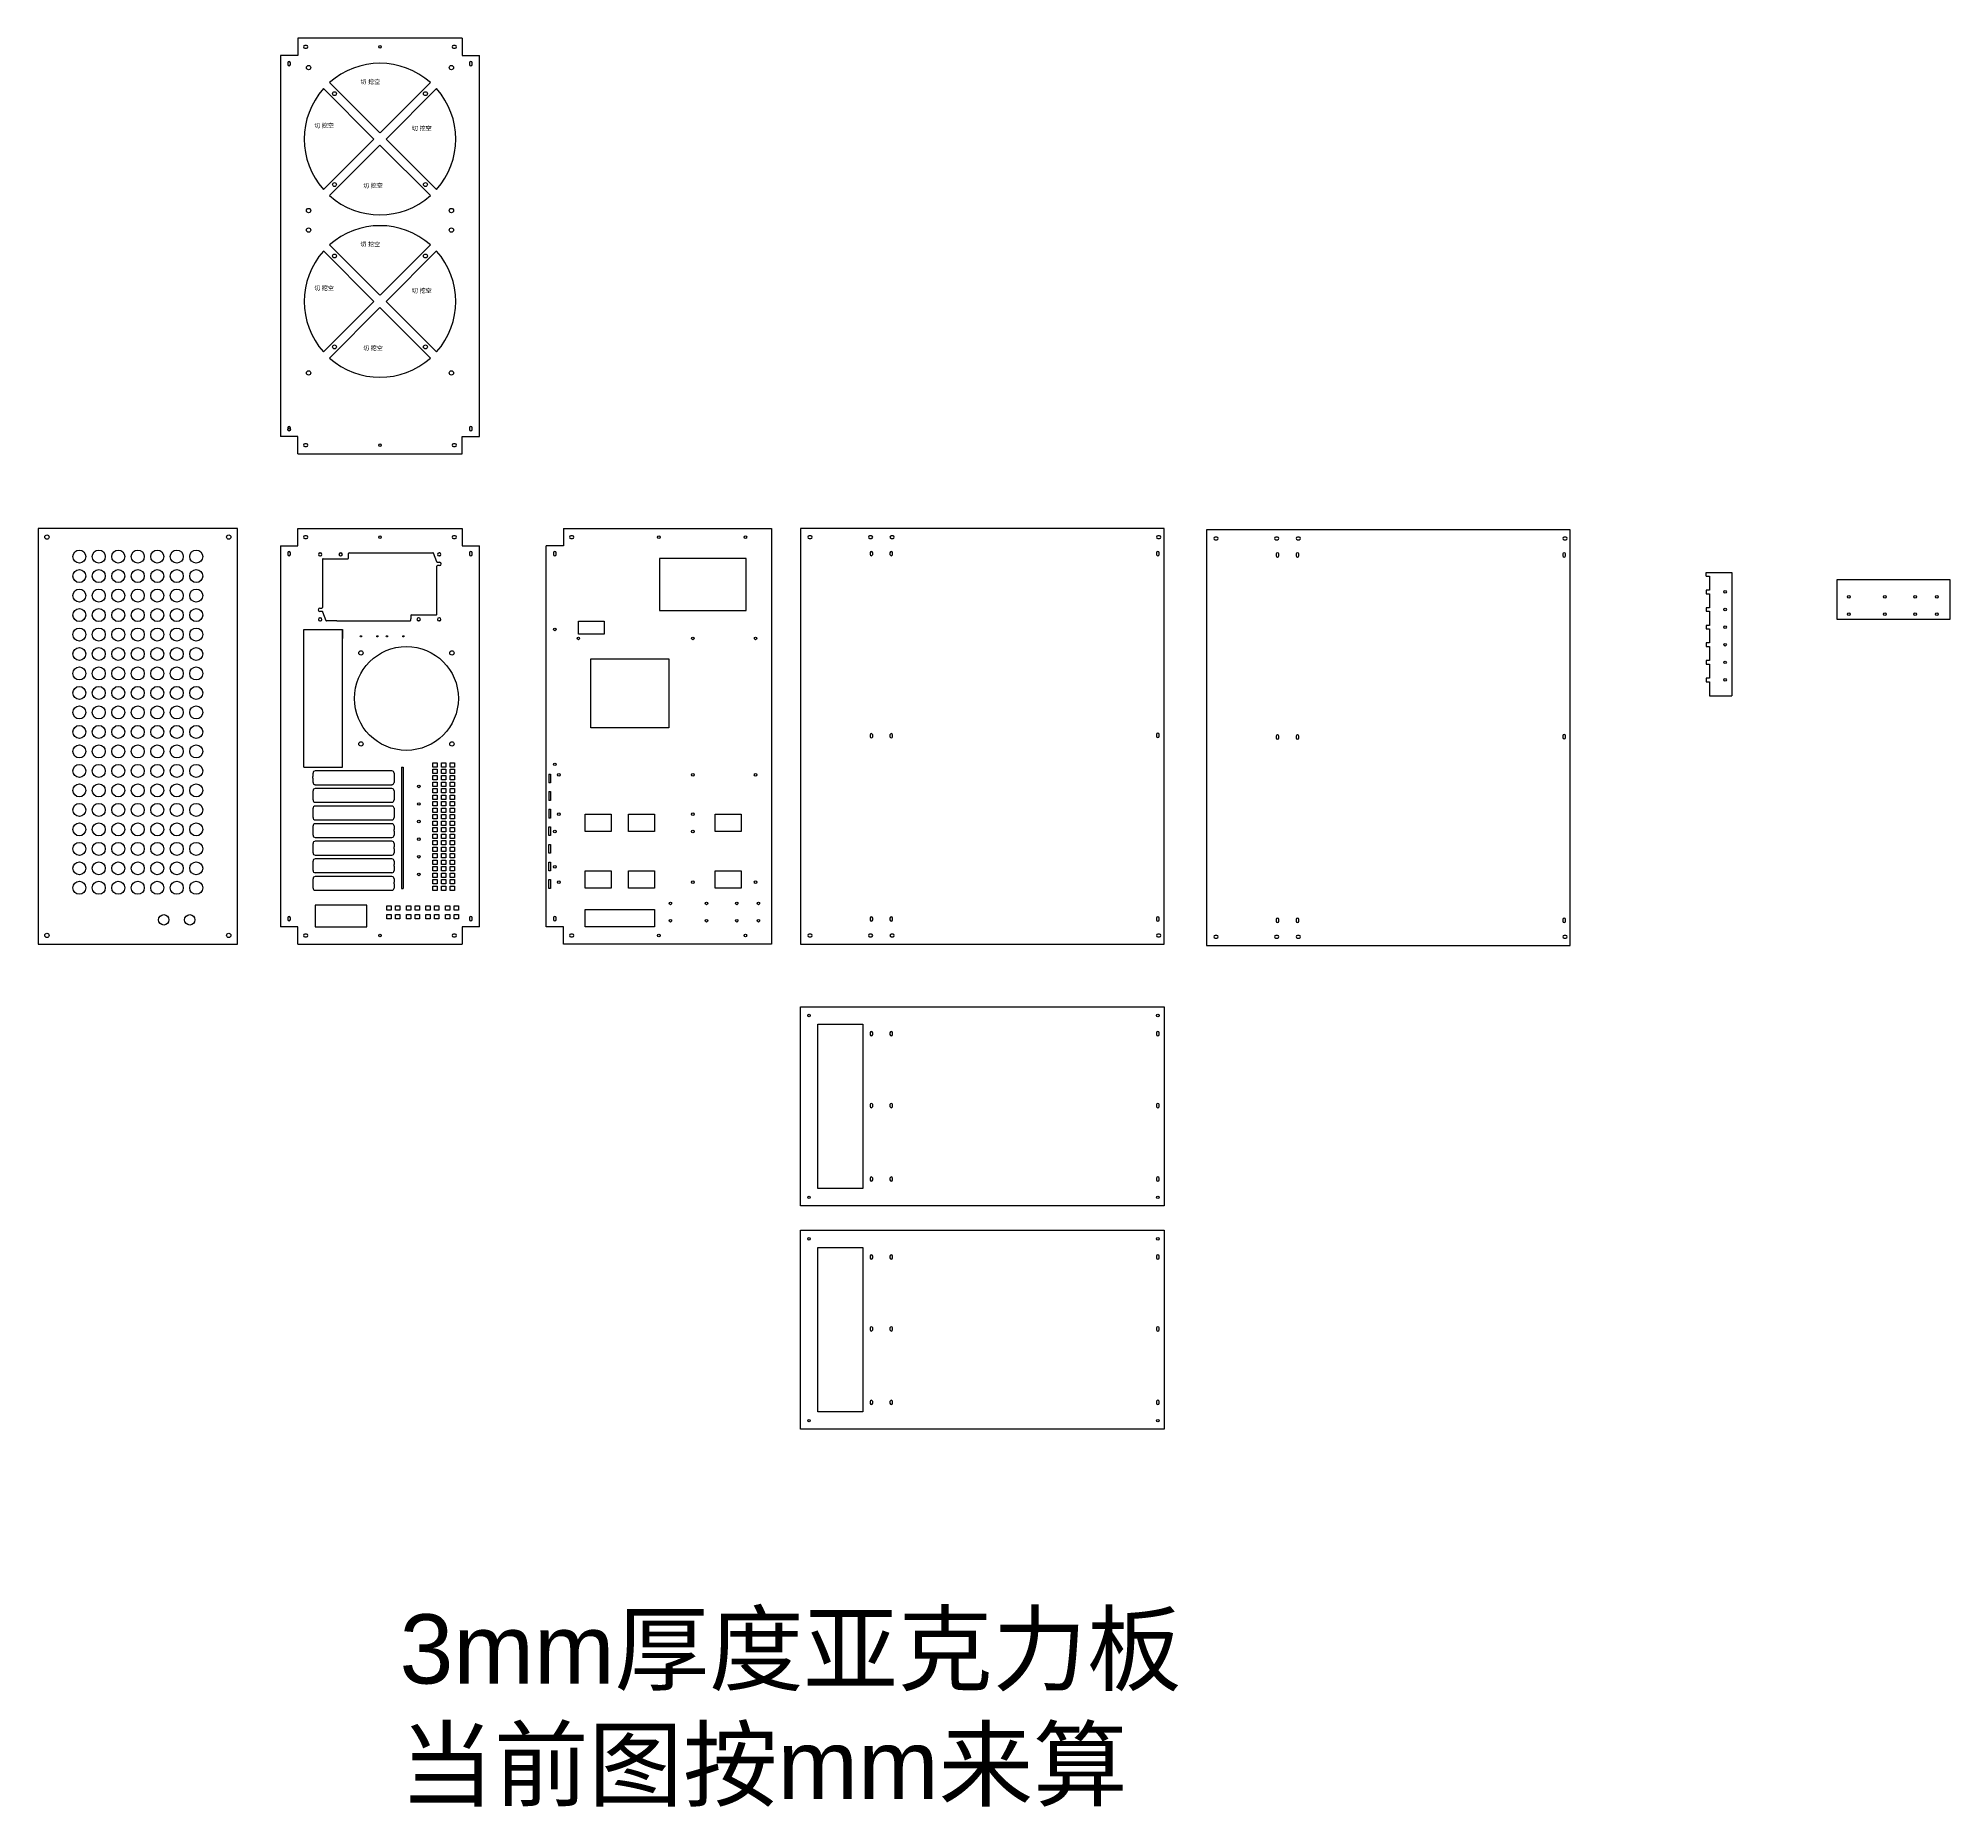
# Model space of a CAD drawing. Header units: inches. Extents: x 307 to 2515, y 391 to 2433.
import ezdxf

# ---------------------------------------------------------------- set-up
doc = ezdxf.new("R2010")
doc.units = ezdxf.units.IN
doc.header["$MEASUREMENT"] = 0
doc.linetypes.add('SLD-Solid', pattern=[0])
doc.styles.get("Standard").update_dxf_attribs({"font": 'Arial.ttf'})

# ---------------------------------------------------------------- blocks, each defined once
blk = doc.blocks.new('*U7')
for points in [[(-12.5, 2.5), (-7.5, 2.5), (-7.5, -2.5), (-12.5, -2.5)], [(-2.5, 2.5), (2.5, 2.5), (2.5, -2.5), (-2.5, -2.5)], [(7.5, 2.5), (12.5, 2.5), (12.5, -2.5), (7.5, -2.5)]]:
    blk.add_lwpolyline(points, close=True)
blk = doc.blocks.new('*U8')
at = {"color": 0, "linetype": 'ByBlock', "lineweight": -2, "transparency": 16777216}
for p in [(0, 142.5), (0, 135), (0, 127.5), (0, 120), (0, 112.5), (0, 105), (0, 97.5), (0, 90), (0, 82.5), (0, 75), (0, 67.5), (0, 60), (0, 52.5), (0, 45), (0, 37.5), (0, 30), (0, 22.5), (0, 15), (0, 7.5), (0, 0)]:
    blk.add_blockref('*U7', p, dxfattribs=at)
blk = doc.blocks.new('*U9')
for points in [[(-7.5, 7.5), (-2.5, 7.5), (-2.5, 2.5), (-7.5, 2.5)], [(2.5, 7.5), (7.5, 7.5), (7.5, 2.5), (2.5, 2.5)], [(-7.5, -2.5), (-2.5, -2.5), (-2.5, -7.5), (-7.5, -7.5)], [(2.5, -2.5), (7.5, -2.5), (7.5, -7.5), (2.5, -7.5)]]:
    blk.add_lwpolyline(points, close=True)
blk = doc.blocks.new('*U10')
at = {"color": 0, "linetype": 'ByBlock', "lineweight": -2, "transparency": 16777216}
for p in [(0, 0), (22.5, 0), (45, 0), (67.5, 0)]:
    blk.add_blockref('*U9', p, dxfattribs=at)
blk = doc.blocks.new('*U11')
for centre in [(-67.5, 0), (-45, 0), (-22.5, 0), (0, 0), (22.5, 0), (45, 0), (67.5, 0)]:
    blk.add_circle(centre, 7.5)
blk = doc.blocks.new('*U12')
at = {"color": 0, "linetype": 'ByBlock', "lineweight": -2, "transparency": 16777216}
for p in [(0, 0), (0, -22.5), (0, -45), (0, -67.5), (0, -90), (0, -112.5), (0, -135), (0, -157.5), (0, -180), (0, -202.5), (0, -225), (0, -247.5), (0, -270), (0, -292.5), (0, -315), (0, -337.5), (0, -360), (0, -382.5)]:
    blk.add_blockref('*U11', p, dxfattribs=at)

msp = doc.modelspace()

# ---------------------------------------------------------------- linework, layer by layer
for p, q in [((796.6, 2433.1), (606.6, 2433.1)), ((586.6, 2413.1), (586.6, 1973.1)), ((816.6, 1973.1), (816.6, 2413.1)), ((694.6, 2316.6), (636.3, 2374.9)), ((643.4, 2381.9), (701.5, 2323.9)), ((701.8, 2323.9), (759.9, 2381.9)), ((766.9, 2374.9), (708.7, 2316.6)), ((636.3, 2258.4), (694.6, 2316.6)), ((701.6, 2309.6), (643.4, 2251.3)), ((759.9, 2251.3), (701.6, 2309.6)), ((708.7, 2316.6), (766.9, 2258.4)), ((694.6, 2129.1), (636.3, 2187.4)), ((643.4, 2194.4), (701.5, 2136.4)), ((701.8, 2136.4), (759.9, 2194.4)), ((766.9, 2187.4), (708.7, 2129.1)), ((636.3, 2070.9), (694.6, 2129.1)), ((701.6, 2122.1), (643.4, 2063.8)), ((759.9, 2063.8), (701.6, 2122.1)), ((708.7, 2129.1), (766.9, 2070.9)), ((606.6, 1953.1), (796.6, 1953.1)), ((606.6, 1867), (796.6, 1867)), ((913.6, 1867), (1153.6, 1867)), ((913.6, 1867), (913.6, 1847)), ((1153.6, 1867), (1153.6, 1387)), ((586.6, 1847), (586.6, 1407)), ((632.3, 1838.8), (632.8, 1838.8)), ((632.3, 1835.3), (632.8, 1835.3)), ((656, 1838.8), (656.5, 1838.8)), ((656, 1835.3), (656.5, 1835.3)), ((665.3, 1832.7), (665.3, 1838.1)), ((665.9, 1838.8), (762.8, 1838.8)), ((767.1, 1828.5), (763.5, 1838.4)), ((770.3, 1838.8), (769.8, 1838.8)), ((770.3, 1835.3), (769.8, 1835.3)), ((816.6, 1407), (816.6, 1847)), ((893.6, 1407), (893.6, 1847)), ((913.6, 1847), (893.6, 1847)), ((635.3, 1831.4), (635.3, 1775.7)), ((635.9, 1832), (664.6, 1832)), ((767.3, 1767.7), (767.3, 1823.4)), ((767.7, 1828), (770.3, 1828)), ((770.3, 1824), (767.9, 1824)), ((770.3, 1827.8), (770.3, 1828)), ((770.3, 1824.3), (770.3, 1824)), ((772, 1826), (772.3, 1826)), ((2233, 1816), (2263, 1816)), ((2233, 1811.9), (2233, 1816)), ((2233, 1811.9), (2237, 1811.9)), ((2237, 1811.9), (2237, 1795.7)), ((2263, 1816), (2263, 1673.7)), ((2233, 1795.7), (2233, 1791.6)), ((2237, 1795.7), (2233, 1795.7)), ((2233, 1795.7), (2233, 1791.6)), ((2233, 1791.6), (2237, 1791.6)), ((2237, 1791.6), (2237, 1775.3)), ((630.5, 1773), (630.3, 1773)), ((632.3, 1774.8), (632.3, 1775)), ((632.3, 1775), (634.6, 1775)), ((632.3, 1771.3), (632.3, 1771)), ((634.8, 1771), (632.3, 1771)), ((635.4, 1770.6), (639.1, 1760.7)), ((737.3, 1766.4), (737.3, 1762.7)), ((766.6, 1767), (737.9, 1767)), ((2233, 1775.3), (2233, 1771.3)), ((2237, 1775.3), (2233, 1775.3)), ((2233, 1775.3), (2233, 1771.3)), ((2233, 1771.3), (2237, 1771.3)), ((2237, 1771.3), (2237, 1755)), ((632.3, 1763.8), (632.8, 1763.8)), ((632.3, 1760.3), (632.8, 1760.3)), ((651.7, 1760.3), (639.7, 1760.3)), ((651.7, 1760.3), (736.6, 1760.3)), ((658.5, 1750.4), (658.5, 1740)), ((737.3, 1761), (737.3, 1762.7)), ((746.5, 1763.8), (746, 1763.8)), ((746.5, 1760.3), (746, 1760.3)), ((770.3, 1763.8), (769.8, 1763.8)), ((770.3, 1760.3), (769.8, 1760.3)), ((2233, 1755), (2233, 1751)), ((2237, 1755), (2233, 1755)), ((2233, 1755), (2233, 1751)), ((2233, 1751), (2237, 1751)), ((2237, 1751), (2237, 1734.7)), ((2233, 1734.7), (2233, 1730.6)), ((2237, 1734.7), (2233, 1734.7)), ((2233, 1734.7), (2233, 1730.6)), ((2233, 1730.6), (2237, 1730.6)), ((2237, 1730.6), (2237, 1714.4)), ((2233, 1714.4), (2233, 1710.3)), ((2237, 1714.4), (2233, 1714.4)), ((2233, 1714.4), (2233, 1710.3)), ((2233, 1710.3), (2237, 1710.3)), ((2237, 1710.3), (2237, 1694.1)), ((2233, 1694.1), (2233, 1690)), ((2237, 1694.1), (2233, 1694.1)), ((2233, 1694.1), (2233, 1690)), ((2233, 1690), (2237, 1690)), ((2237, 1690), (2237, 1673.7)), ((2237, 1673.7), (2263, 1673.7)), ((726.4, 1591.5), (726.4, 1451.1)), ((726.4, 1591.5), (728.4, 1591.5)), ((728.4, 1591.5), (728.4, 1451.1)), ((624.2, 1584.5), (624.2, 1580.5)), ((624.2, 1578.5), (624.2, 1580.5)), ((624.2, 1578.5), (624.2, 1573.7)), ((717.9, 1584.5), (717.9, 1578.5)), ((717.9, 1578.5), (717.9, 1573.7)), ((896.6, 1583.4), (898.6, 1583.4)), ((896.6, 1583.4), (896.6, 1573.2)), ((898.6, 1573.2), (896.6, 1573.2)), ((898.6, 1583.4), (898.6, 1573.2)), ((624.2, 1564.1), (624.2, 1560.1)), ((624.2, 1560.1), (624.2, 1558.1)), ((624.2, 1558.1), (624.2, 1553.4)), ((717.9, 1564.1), (717.9, 1560.1)), ((717.9, 1560.1), (717.9, 1553.4)), ((896.6, 1563.1), (898.6, 1563.1)), ((896.6, 1563.1), (896.6, 1552.9)), ((898.6, 1552.9), (896.6, 1552.9)), ((898.6, 1563.1), (898.6, 1552.9)), ((624.2, 1543.8), (624.2, 1539.8)), ((624.2, 1539.8), (624.2, 1537.8)), ((624.2, 1537.8), (624.2, 1533)), ((624.2, 1523.5), (624.2, 1519.5)), ((717.9, 1543.8), (717.9, 1533)), ((717.9, 1523.5), (717.9, 1519.5)), ((896.6, 1542.8), (898.6, 1542.8)), ((896.6, 1542.8), (896.6, 1532.6)), ((898.6, 1532.6), (896.6, 1532.6)), ((898.6, 1542.8), (898.6, 1532.6)), ((624.2, 1519.5), (624.2, 1517.5)), ((624.2, 1517.5), (624.2, 1512.7)), ((624.2, 1503.2), (624.2, 1499.2)), ((717.9, 1517.5), (717.9, 1519.5)), ((717.9, 1517.5), (717.9, 1512.7)), ((717.9, 1503.2), (717.9, 1499.2)), ((896.6, 1522.5), (898.6, 1522.5)), ((896.6, 1512.3), (896.6, 1522.5)), ((898.6, 1512.3), (896.6, 1512.3)), ((896.6, 1502.2), (898.6, 1502.2)), ((896.6, 1492), (896.6, 1502.2)), ((898.6, 1522.5), (898.6, 1512.3)), ((898.6, 1502.2), (898.6, 1492)), ((624.2, 1499.2), (624.2, 1497.2)), ((624.2, 1497.2), (624.2, 1492.4)), ((624.2, 1482.8), (624.2, 1478.8)), ((717.9, 1497.2), (717.9, 1499.2)), ((717.9, 1497.2), (717.9, 1492.4)), ((717.9, 1482.8), (717.9, 1478.8)), ((898.6, 1492), (896.6, 1492)), ((896.6, 1481.8), (898.6, 1481.8)), ((896.6, 1471.6), (896.6, 1481.8)), ((898.6, 1481.8), (898.6, 1471.6)), ((624.2, 1478.8), (624.2, 1476.8)), ((624.2, 1476.8), (624.2, 1472)), ((624.2, 1462.5), (624.2, 1458.5)), ((624.2, 1458.5), (624.2, 1456.5)), ((717.9, 1476.8), (717.9, 1478.8)), ((717.9, 1476.8), (717.9, 1472)), ((717.9, 1462.5), (717.9, 1458.5)), ((717.9, 1456.5), (717.9, 1458.5)), ((898.6, 1471.6), (896.6, 1471.6)), ((896.6, 1461.5), (898.6, 1461.5)), ((896.6, 1451.3), (896.6, 1461.5)), ((898.6, 1461.5), (898.6, 1451.3)), ((624.2, 1456.5), (624.2, 1451.7)), ((717.9, 1456.5), (717.9, 1451.7)), ((726.4, 1451.1), (728.4, 1451.1)), ((898.6, 1451.3), (896.6, 1451.3)), ((606.6, 1387), (796.6, 1387)), ((1153.6, 1387), (913.6, 1387))]:
    msp.add_line(p, q)
at = {"color": 7, "linetype": 'SLD-Solid'}
for p, q in [((613.8, 1591.3), (613.8, 1750.4)), ((613.8, 1750.4), (658.5, 1750.4)), ((658.5, 1591.3), (658.5, 1750.4)), ((613.8, 1591.3), (658.5, 1591.3)), ((715.4, 1587), (626.8, 1587)), ((626.8, 1571.1), (715.4, 1571.1)), ((715.4, 1566.7), (626.8, 1566.7)), ((626.8, 1550.8), (715.4, 1550.8)), ((715.4, 1546.4), (626.8, 1546.4)), ((626.8, 1530.5), (715.4, 1530.5)), ((715.4, 1526), (626.8, 1526)), ((626.8, 1510.2), (715.4, 1510.2)), ((715.4, 1505.7), (626.8, 1505.7)), ((626.8, 1489.8), (715.4, 1489.8)), ((715.4, 1485.4), (626.8, 1485.4)), ((626.8, 1469.5), (715.4, 1469.5)), ((715.4, 1465), (626.8, 1465)), ((626.8, 1449.2), (715.4, 1449.2))]:
    msp.add_line(p, q, dxfattribs=at)
for points in [[(606.6, 2433.1), (606.6, 2413.1), (586.6, 2413.1)], [(796.6, 2433.1), (796.6, 2413.1), (816.6, 2413.1)], [(606.6, 1953.1), (606.6, 1973.1), (586.6, 1973.1)], [(796.6, 1953.1), (796.6, 1973.1), (816.6, 1973.1)], [(586.6, 1847), (606.6, 1847), (606.6, 1867)], [(796.6, 1867), (796.6, 1847), (816.6, 1847)], [(606.6, 1387), (606.6, 1407), (586.6, 1407)], [(816.6, 1407), (796.6, 1407), (796.6, 1387)], [(913.6, 1387), (913.6, 1407), (893.6, 1407)]]:
    msp.add_lwpolyline(points)
for points in [[(595.1, 2404.8), (595.1, 2402.8, 1), (598.1, 2402.8), (598.1, 2404.8, 1), (595.1, 2404.8, -1)], [(614.9, 2421.6), (616.9, 2421.6, 1), (616.9, 2424.6), (614.9, 2424.6, 1), (614.9, 2421.6, -1)], [(786.4, 2421.6), (788.4, 2421.6, 1), (788.4, 2424.6), (786.4, 2424.6, 1), (786.4, 2421.6, -1)], [(805.1, 2404.8), (805.1, 2402.8, 1), (808.1, 2402.8), (808.1, 2404.8, 1), (805.1, 2404.8, -1)], [(595.1, 1983.3), (595.1, 1981.3, 1), (598.1, 1981.3), (598.1, 1983.3, 1), (595.1, 1983.3, -1)], [(805.1, 1983.3), (805.1, 1981.3, 1), (808.1, 1981.3), (808.1, 1983.3, 1), (805.1, 1983.3, -1)], [(614.9, 1961.6), (616.9, 1961.6, 1), (616.9, 1964.6), (614.9, 1964.6, 1), (614.9, 1961.6, -1)], [(786.4, 1961.6), (788.4, 1961.6, 1), (788.4, 1964.6), (786.4, 1964.6, 1), (786.4, 1961.6, -1)], [(614.9, 1855.5), (616.9, 1855.5, 1), (616.9, 1858.5), (614.9, 1858.5, 1), (614.9, 1855.5, -1)], [(786.4, 1855.5), (788.4, 1855.5, 1), (788.4, 1858.5), (786.4, 1858.5, 1), (786.4, 1855.5, -1)], [(921.9, 1855.5), (923.9, 1855.5, 1), (923.9, 1858.5), (921.9, 1858.5, 1), (921.9, 1855.5, -1)], [(1197.1, 1855.5), (1199.1, 1855.5, 1), (1199.1, 1858.5), (1197.1, 1858.5, 1), (1197.1, 1855.5, -1)], [(1269.1, 1858.5), (1267.1, 1858.5, 1), (1267.1, 1855.5), (1269.1, 1855.5, 1), (1269.1, 1858.5, -1)], [(1292.1, 1855.5), (1294.1, 1855.5, 1), (1294.1, 1858.5), (1292.1, 1858.5, 1), (1292.1, 1855.5, -1)], [(1600, 1855.5), (1602, 1855.5, 1), (1602, 1858.5), (1600, 1858.5, 1), (1600, 1855.5, -1)], [(1666.2, 1854), (1668.2, 1854, 1), (1668.2, 1857), (1666.2, 1857, 1), (1666.2, 1854, -1)], [(1738.2, 1857), (1736.2, 1857, 1), (1736.2, 1854), (1738.2, 1854, 1), (1738.2, 1857, -1)], [(1761.2, 1854), (1763.2, 1854, 1), (1763.2, 1857), (1761.2, 1857, 1), (1761.2, 1854, -1)], [(2069.1, 1854), (2071.1, 1854, 1), (2071.1, 1857), (2069.1, 1857, 1), (2069.1, 1854, -1)], [(595.1, 1838.8), (595.1, 1836.8, 1), (598.1, 1836.8), (598.1, 1838.8, 1), (595.1, 1838.8, -1)], [(805.1, 1838.8), (805.1, 1836.8, 1), (808.1, 1836.8), (808.1, 1838.8, 1), (805.1, 1838.8, -1)], [(902.1, 1838.8), (902.1, 1836.8, 1), (905.1, 1836.8), (905.1, 1838.8, 1), (902.1, 1838.8, -1)], [(1267.6, 1839), (1267.6, 1837, 1), (1270.6, 1837), (1270.6, 1839, 1), (1267.6, 1839, -1)], [(1290.6, 1839), (1290.6, 1837, 1), (1293.6, 1837), (1293.6, 1839, 1), (1290.6, 1839, -1)], [(1598.5, 1839), (1598.5, 1837, 1), (1601.5, 1837), (1601.5, 1839, 1), (1598.5, 1839, -1)], [(1736.7, 1837.5), (1736.7, 1835.5, 1), (1739.7, 1835.5), (1739.7, 1837.5, 1), (1736.7, 1837.5, -1)], [(1759.7, 1837.5), (1759.7, 1835.5, 1), (1762.7, 1835.5), (1762.7, 1837.5, 1), (1759.7, 1837.5, -1)], [(2067.6, 1837.5), (2067.6, 1835.5, 1), (2070.6, 1835.5), (2070.6, 1837.5, 1), (2067.6, 1837.5, -1)], [(1267.6, 1628.5), (1267.6, 1626.5, 1), (1270.6, 1626.5), (1270.6, 1628.5, 1), (1267.6, 1628.5, -1)], [(1290.6, 1628.5), (1290.6, 1626.5, 1), (1293.6, 1626.5), (1293.6, 1628.5, 1), (1290.6, 1628.5, -1)], [(1598.5, 1629), (1598.5, 1627, 1), (1601.5, 1627), (1601.5, 1629, 1), (1598.5, 1629, -1)], [(1736.7, 1627), (1736.7, 1625, 1), (1739.7, 1625), (1739.7, 1627, 1), (1736.7, 1627, -1)], [(1759.7, 1627), (1759.7, 1625, 1), (1762.7, 1625), (1762.7, 1627, 1), (1759.7, 1627, -1)], [(2067.6, 1627.5), (2067.6, 1625.5, 1), (2070.6, 1625.5), (2070.6, 1627.5, 1), (2067.6, 1627.5, -1)], [(595.1, 1417.3), (595.1, 1415.3, 1), (598.1, 1415.3), (598.1, 1417.3, 1), (595.1, 1417.3, -1)], [(805.1, 1417.3), (805.1, 1415.3, 1), (808.1, 1415.3), (808.1, 1417.3, 1), (805.1, 1417.3, -1)], [(902.1, 1417.3), (902.1, 1415.3, 1), (905.1, 1415.3), (905.1, 1417.3, 1), (902.1, 1417.3, -1)], [(1267.6, 1417), (1267.6, 1415, 1), (1270.6, 1415), (1270.6, 1417, 1), (1267.6, 1417, -1)], [(1290.6, 1417), (1290.6, 1415, 1), (1293.6, 1415), (1293.6, 1417, 1), (1290.6, 1417, -1)], [(1598.5, 1417), (1598.5, 1415, 1), (1601.5, 1415), (1601.5, 1417, 1), (1598.5, 1417, -1)], [(1736.7, 1415.5), (1736.7, 1413.5, 1), (1739.7, 1413.5), (1739.7, 1415.5, 1), (1736.7, 1415.5, -1)], [(1759.7, 1415.5), (1759.7, 1413.5, 1), (1762.7, 1413.5), (1762.7, 1415.5, 1), (1759.7, 1415.5, -1)], [(2067.6, 1415.5), (2067.6, 1413.5, 1), (2070.6, 1413.5), (2070.6, 1415.5, 1), (2067.6, 1415.5, -1)], [(614.9, 1395.5), (616.9, 1395.5, 1), (616.9, 1398.5), (614.9, 1398.5, 1), (614.9, 1395.5, -1)], [(786.4, 1395.5), (788.4, 1395.5, 1), (788.4, 1398.5), (786.4, 1398.5, 1), (786.4, 1395.5, -1)], [(921.9, 1395.5), (923.9, 1395.5, 1), (923.9, 1398.5), (921.9, 1398.5, 1), (921.9, 1395.5, -1)], [(1197.1, 1395.5), (1199.1, 1395.5, 1), (1199.1, 1398.5), (1197.1, 1398.5, 1), (1197.1, 1395.5, -1)], [(1267.1, 1395.5), (1269.1, 1395.5, 1), (1269.1, 1398.5), (1267.1, 1398.5, 1), (1267.1, 1395.5, -1)], [(1294.1, 1398.5), (1292.1, 1398.5, 1), (1292.1, 1395.5), (1294.1, 1395.5, 1), (1294.1, 1398.5, -1)], [(1602, 1398.5), (1600, 1398.5, 1), (1600, 1395.5), (1602, 1395.5, 1), (1602, 1398.5, -1)], [(1666.2, 1394), (1668.2, 1394, 1), (1668.2, 1397), (1666.2, 1397, 1), (1666.2, 1394, -1)], [(1736.2, 1394), (1738.2, 1394, 1), (1738.2, 1397), (1736.2, 1397, 1), (1736.2, 1394, -1)], [(1763.2, 1397), (1761.2, 1397, 1), (1761.2, 1394), (1763.2, 1394, 1), (1763.2, 1397, -1)], [(2071.1, 1397), (2069.1, 1397, 1), (2069.1, 1394), (2071.1, 1394, 1), (2071.1, 1397, -1)], [(1267.6, 1284.6), (1267.6, 1282.6, 1), (1270.6, 1282.6), (1270.6, 1284.6, 1), (1267.6, 1284.6, -1)], [(1290.6, 1284.6), (1290.6, 1282.6, 1), (1293.6, 1282.6), (1293.6, 1284.6, 1), (1290.6, 1284.6, -1)], [(1598.5, 1284.6), (1598.5, 1282.6, 1), (1601.5, 1282.6), (1601.5, 1284.6, 1), (1598.5, 1284.6, -1)], [(1267.6, 1201.6), (1267.6, 1199.6, 1), (1270.6, 1199.6), (1270.6, 1201.6, 1), (1267.6, 1201.6, -1)], [(1290.6, 1201.6), (1290.6, 1199.6, 1), (1293.6, 1199.6), (1293.6, 1201.6, 1), (1290.6, 1201.6, -1)], [(1598.5, 1201.6), (1598.5, 1199.6, 1), (1601.5, 1199.6), (1601.5, 1201.6, 1), (1598.5, 1201.6, -1)], [(1267.6, 1116.6), (1267.6, 1114.6, 1), (1270.6, 1114.6), (1270.6, 1116.6, 1), (1267.6, 1116.6, -1)], [(1290.6, 1116.6), (1290.6, 1114.6, 1), (1293.6, 1114.6), (1293.6, 1116.6, 1), (1290.6, 1116.6, -1)], [(1598.5, 1116.6), (1598.5, 1114.6, 1), (1601.5, 1114.6), (1601.5, 1116.6, 1), (1598.5, 1116.6, -1)], [(1267.6, 1026.7), (1267.6, 1024.7, 1), (1270.6, 1024.7), (1270.6, 1026.7, 1), (1267.6, 1026.7, -1)], [(1290.6, 1026.7), (1290.6, 1024.7, 1), (1293.6, 1024.7), (1293.6, 1026.7, 1), (1290.6, 1026.7, -1)], [(1598.5, 1026.7), (1598.5, 1024.7, 1), (1601.5, 1024.7), (1601.5, 1026.7, 1), (1598.5, 1026.7, -1)], [(1267.6, 943.7), (1267.6, 941.7, 1), (1270.6, 941.7), (1270.6, 943.7, 1), (1267.6, 943.7, -1)], [(1290.6, 943.7), (1290.6, 941.7, 1), (1293.6, 941.7), (1293.6, 943.7, 1), (1290.6, 943.7, -1)], [(1598.5, 943.7), (1598.5, 941.7, 1), (1601.5, 941.7), (1601.5, 943.7, 1), (1598.5, 943.7, -1)], [(1267.6, 858.7), (1267.6, 856.7, 1), (1270.6, 856.7), (1270.6, 858.7, 1), (1267.6, 858.7, -1)], [(1290.6, 858.7), (1290.6, 856.7, 1), (1293.6, 856.7), (1293.6, 858.7, 1), (1290.6, 858.7, -1)], [(1598.5, 858.7), (1598.5, 856.7, 1), (1601.5, 856.7), (1601.5, 858.7, 1), (1598.5, 858.7, -1)]]:
    msp.add_lwpolyline(points, format="xyb")
for points in [[(536.9, 1867), (306.9, 1867), (306.9, 1387), (536.9, 1387)], [(1187.1, 1387), (1607.1, 1387), (1607.1, 1867), (1187.1, 1867)], [(1656.2, 1385.5), (2076.2, 1385.5), (2076.2, 1865.5), (1656.2, 1865.5)], [(1024.6, 1772.1), (1124.6, 1772.1), (1124.6, 1832.1), (1024.6, 1832.1)], [(2514.5, 1762), (2384.5, 1762), (2384.5, 1808), (2514.5, 1808)], [(930.7, 1759.9), (960.7, 1759.9), (960.7, 1744.9), (930.7, 1744.9)], [(945.3, 1716.6), (1035.3, 1716.6), (1035.3, 1636.6), (945.3, 1636.6)], [(938.6, 1537), (968.6, 1537), (968.6, 1517), (938.6, 1517)], [(988.6, 1537), (1018.6, 1537), (1018.6, 1517), (988.6, 1517)], [(1088.6, 1537), (1118.6, 1537), (1118.6, 1517), (1088.6, 1517)], [(938.6, 1471.6), (968.6, 1471.6), (968.6, 1451.6), (938.6, 1451.6)], [(988.6, 1471.6), (1018.6, 1471.6), (1018.6, 1451.6), (988.6, 1451.6)], [(1088.6, 1471.6), (1118.6, 1471.6), (1118.6, 1451.6), (1088.6, 1451.6)], [(626.6, 1407), (686.6, 1407), (686.6, 1432), (626.6, 1432)], [(938.6, 1427), (1018.6, 1427), (1018.6, 1407), (938.6, 1407)], [(1187.1, 1314.6), (1607.1, 1314.6), (1607.1, 1084.6), (1187.1, 1084.6)], [(1207.1, 1294.6), (1259.1, 1294.6), (1259.1, 1104.6), (1207.1, 1104.6)], [(1187.1, 1056.7), (1607.1, 1056.7), (1607.1, 826.7), (1187.1, 826.7)], [(1207.1, 1036.7), (1259.1, 1036.7), (1259.1, 846.7), (1207.1, 846.7)]]:
    msp.add_lwpolyline(points, close=True)
for centre, radius in [((701.6, 2423.1), 1.5), ((619.1, 2399.1), 2.5), ((784.1, 2399.1), 2.5), ((649.1, 2369.1), 2.25), ((754.1, 2369.1), 2.25), ((649.1, 2264.1), 2.25), ((754.1, 2264.1), 2.25), ((619.1, 2234.1), 2.5), ((784.1, 2234.1), 2.5), ((619.1, 2211.6), 2.5), ((784.1, 2211.6), 2.5), ((649.1, 2181.6), 2.25), ((754.1, 2181.6), 2.25), ((649.1, 2076.6), 2.25), ((754.1, 2076.6), 2.25), ((619.1, 2046.6), 2.5), ((784.1, 2046.6), 2.5), ((596.6, 1981.3), 1.5), ((701.6, 1963.1), 1.5), ((316.9, 1857), 2.5), ((526.9, 1857), 2.5), ((701.6, 1857), 1.5), ((1023.6, 1857), 1.5), ((1123.6, 1857), 1.5), ((2255, 1793.7), 1.5), ((2397.9, 1788), 1.5), ((2439.5, 1788), 1.5), ((2474.5, 1788), 1.5), ((2499.5, 1788), 1.5), ((2255, 1773.3), 1.5), ((2397.9, 1768), 1.5), ((2439.5, 1768), 1.5), ((2474.5, 1768), 1.5), ((2499.5, 1768), 1.5), ((903.6, 1750.4), 1.5), ((2255, 1753), 1.5), ((732.1, 1670.7), 60), ((679.6, 1723.2), 2.5), ((679.6, 1742.4), 0.75), ((698.6, 1742.4), 0.75), ((709.6, 1742.4), 0.75), ((728.6, 1742.4), 0.75), ((784.6, 1723.2), 2.5), ((930.7, 1740), 1.5), ((1063, 1740), 1.5), ((1135.4, 1740), 1.5), ((2255, 1732.7), 1.5), ((2255, 1712.4), 1.5), ((2255, 1692.1), 1.5), ((679.6, 1618.2), 2.5), ((784.6, 1618.2), 2.5), ((903.6, 1594.6), 1.5), ((746.4, 1569.1), 1.5), ((908.1, 1582.5), 1.5), ((1063, 1582.5), 1.5), ((1135.4, 1582.5), 1.5), ((746.4, 1548.8), 1.5), ((746.4, 1528.5), 1.5), ((908.1, 1537.1), 1.5), ((1063, 1537.1), 1.5), ((746.4, 1508.2), 1.5), ((903.6, 1517.1), 1.5), ((1063, 1517), 1.5), ((746.4, 1487.9), 1.5), ((746.4, 1467.5), 1.5), ((903.6, 1476.3), 1.5), ((908.1, 1458.6), 1.5), ((1063, 1458.6), 1.5), ((1135.4, 1458.6), 1.5), ((1037, 1434), 1.5), ((1078.7, 1434), 1.5), ((1113.6, 1434), 1.5), ((1138.6, 1434), 1.5), ((451.9, 1415), 6), ((481.9, 1415), 6), ((1037, 1414), 1.5), ((1078.7, 1414), 1.5), ((1113.6, 1414), 1.5), ((1138.6, 1414), 1.5), ((316.9, 1397), 2.5), ((526.9, 1397), 2.5), ((701.6, 1397), 1.5), ((1023.6, 1397), 1.5), ((1123.6, 1397), 1.5), ((1197.1, 1304.6), 1.5), ((1600, 1304.6), 1.5), ((1197.1, 1094.6), 1.5), ((1600, 1094.6), 1.5), ((1197.1, 1046.7), 1.5), ((1600, 1046.7), 1.5), ((1197.1, 836.7), 1.5), ((1600, 836.7), 1.5)]:
    msp.add_circle(centre, radius)
for centre, radius, start, end in [((701.6, 2316.6), 87.5, 48.2758, 131.7242), ((701.6, 2316.6), 87.5, 138.2758, 221.7242), ((701.6, 2316.6), 87.5, 318.2758, 41.7242), ((701.6, 2316.6), 87.5, 228.2758, 311.7242), ((701.6, 2129.1), 87.5, 48.2758, 131.7242), ((701.6, 2129.1), 87.5, 138.2758, 221.7242), ((701.6, 2129.1), 87.5, 318.2758, 41.7242), ((701.6, 2129.1), 87.5, 228.2758, 311.7242), ((632.3, 1837), 1.75, 90, 270), ((632.8, 1837), 1.75, 270, 90), ((656, 1837), 1.75, 90, 270), ((656.5, 1837), 1.75, 270, 90), ((664.6, 1832.7), 0.667, 270, 0), ((665.9, 1838.1), 0.667, 90, 180), ((762.8, 1838.1), 0.667, 20.2438, 90), ((769.8, 1837), 1.75, 90, 270), ((770.3, 1837), 1.75, 270, 90), ((635.9, 1831.4), 0.667, 90, 180), ((767.7, 1828.7), 0.667, 200.2438, 270), ((767.9, 1823.4), 0.667, 90, 180), ((770.3, 1826), 2, 270, 90), ((632.3, 1773), 2, 90, 270), ((634.6, 1775.7), 0.667, 270, 0), ((634.8, 1770.4), 0.667, 20.2438, 90), ((737.9, 1766.4), 0.667, 90, 180), ((766.6, 1767.7), 0.667, 270, 0), ((632.3, 1762), 1.75, 90, 270), ((632.8, 1762), 1.75, 270, 90), ((639.7, 1761), 0.667, 200.2438, 270), ((736.6, 1761), 0.667, 270, 0), ((746, 1762), 1.75, 90, 270), ((746.5, 1762), 1.75, 270, 90), ((769.8, 1762), 1.75, 90, 270), ((770.3, 1762), 1.75, 270, 90)]:
    msp.add_arc(centre, radius, start, end)
for centre, start, end in [((626.8, 1584.5), 90, 180), ((626.8, 1573.7), 180, 270), ((715.4, 1584.5), 0, 90), ((715.4, 1573.7), 270, 0), ((626.8, 1564.1), 90, 180), ((626.8, 1553.4), 180, 270), ((626.8, 1543.8), 90, 180), ((715.4, 1564.1), 0, 90), ((715.4, 1553.4), 270, 0), ((715.4, 1543.8), 0, 90), ((626.8, 1533), 180, 270), ((626.8, 1523.5), 90, 180), ((715.4, 1533), 270, 0), ((715.4, 1523.5), 0, 90), ((626.8, 1512.7), 180, 270), ((626.8, 1503.2), 90, 180), ((715.4, 1512.7), 270, 0), ((715.4, 1503.2), 0, 90), ((626.8, 1492.4), 180, 270), ((626.8, 1482.8), 90, 180), ((715.4, 1492.4), 270, 0), ((715.4, 1482.8), 0, 90), ((626.8, 1472), 180, 270), ((626.8, 1462.5), 90, 180), ((715.4, 1472), 270, 0), ((715.4, 1462.5), 0, 90), ((626.8, 1451.7), 180, 270), ((715.4, 1451.7), 270, 0)]:
    msp.add_arc(centre, 2.54, start, end, dxfattribs=at)

# ---------------------------------------------------------------- block references
for name, p in [('*U12', (421.9, 1834.5)), ('*U8', (775.3, 1451.5)), ('*U10', (717.1, 1423.7))]:
    msp.add_blockref(name, p)

# ---------------------------------------------------------------- texts
at = {"attachment_point": 1}
for s, width, heights, insert, char_height in [('{\\fArial Unicode MS|b0|i0|c134|p0;切 挖空}', 44.447, [11], (678.9, 2385.3), 5), ('{\\fArial Unicode MS|b0|i0|c134|p0;切 挖空}', 44.447, [11], (625.5, 2334.6), 5), ('{\\fArial Unicode MS|b0|i0|c134|p0;切 挖空}', 44.447, [11], (738.4, 2331.5), 5), ('{\\fArial Unicode MS|b0|i0|c134|p0;切 挖空}', 44.447, [11], (682, 2265.3), 5), ('{\\fArial Unicode MS|b0|i0|c134|p0;切 挖空}', 44.447, [11], (678.9, 2197.8), 5), ('{\\fArial Unicode MS|b0|i0|c134|p0;切 挖空}', 44.447, [11], (625.5, 2147.1), 5), ('{\\fArial Unicode MS|b0|i0|c134|p0;切 挖空}', 44.447, [11], (738.4, 2144), 5), ('{\\fArial Unicode MS|b0|i0|c134|p0;切 挖空}', 44.447, [11], (682, 2077.8), 5), ('3mm{\\fArial Unicode MS|b0|i0|c134|p0;厚度亚克力板^J当前图按mm来算}', 1209.427, [0], (724.2, 613.1), 80)]:
    msp.add_mtext_dynamic_manual_height_columns(s, width=width, gutter_width=1, heights=heights, dxfattribs=dict(at, insert=insert, char_height=char_height))

doc.saveas('drawing.dxf')
